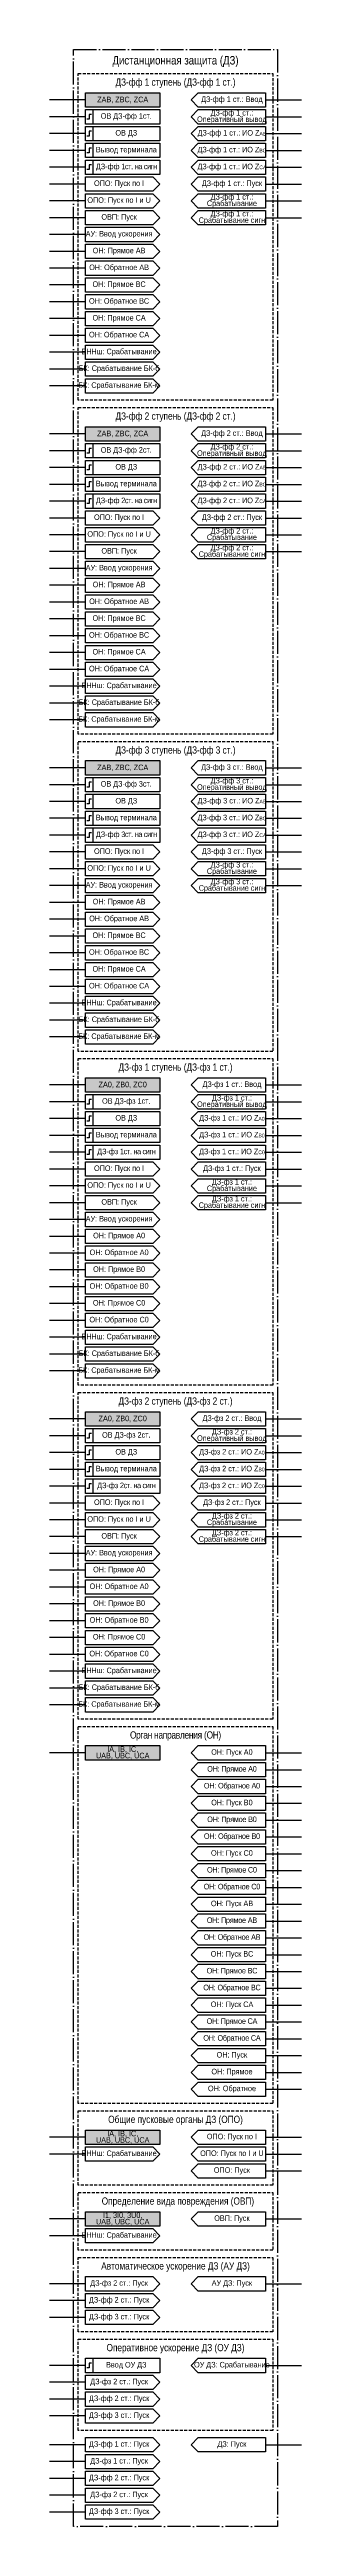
# Model space of a CAD drawing. Header units: millimetres. Extents: x -68 to 4847, y -35 to 2390.
# Drawn here: x 415 to 520, y 329 to 1360 of the extents above; entities that cross this region are included whole.
import ezdxf

# ---------------------------------------------------------------- set-up
doc = ezdxf.new("R2010")
doc.units = ezdxf.units.MM
doc.linetypes.add('ACAD_ISO04W100', pattern=[30, 24, -3, 0, -3])
doc.linetypes.add('штриховая2', pattern=[0.375, 0.25, -0.125])
doc.layers.add('TEXT', color=7, linetype='Continuous', lineweight=25)
doc.styles.add('2.5_Gost_RD', font='ARIALN.TTF', dxfattribs={"height": 2.5})
doc.styles.add('3.5_Gost_RD', font='ARIALN.TTF', dxfattribs={"height": 3.5})

msp = doc.modelspace()

# ---------------------------------------------------------------- hatches: boundary and pattern name
at = {"ltscale": 100, "true_color": 0xf7941d}
h = msp.add_hatch(color=30, dxfattribs=at)
h.dxf.hatch_style = 1
h.paths.add_polyline_path([(430, 1342), (461, 1342), (461, 1336), (430, 1336)])
h = msp.add_hatch(color=30, dxfattribs=at)
h.dxf.hatch_style = 1
h.paths.add_polyline_path([(430, 1203), (461, 1203), (461, 1197), (430, 1197)])
h = msp.add_hatch(color=30, dxfattribs=at)
h.dxf.hatch_style = 1
h.paths.add_polyline_path([(430, 1064), (461, 1064), (461, 1058), (430, 1058)])
h = msp.add_hatch(color=30, dxfattribs=at)
h.dxf.hatch_style = 1
h.paths.add_polyline_path([(430, 932), (461, 932), (461, 926), (430, 926)])
h = msp.add_hatch(color=30, dxfattribs=at)
h.dxf.hatch_style = 1
h.paths.add_polyline_path([(430, 793), (461, 793), (461, 787), (430, 787)])
h = msp.add_hatch(color=30, dxfattribs=at)
h.dxf.hatch_style = 1
h.paths.add_polyline_path([(430, 654), (461, 654), (461, 648), (430, 648)])
h = msp.add_hatch(color=30, dxfattribs=at)
h.dxf.hatch_style = 1
h.paths.add_polyline_path([(430, 494), (461, 494), (461, 488), (430, 488)])
h = msp.add_hatch(color=30, dxfattribs=at)
h.dxf.hatch_style = 1
h.paths.add_polyline_path([(430, 460), (461, 460), (461, 454), (430, 454)])

# ---------------------------------------------------------------- linework, layer by layer
at = {"ltscale": 100}
for p, q in [((430, 1339), (415, 1339)), ((430, 1332), (415, 1332)), ((505, 1339), (520, 1339)), ((505, 1332), (520, 1332)), ((430, 1325), (415, 1325)), ((505, 1325), (520, 1325)), ((430, 1318), (415, 1318)), ((430, 1311), (415, 1311)), ((505, 1318), (520, 1318)), ((505, 1311), (520, 1311)), ((430, 1304), (415, 1304)), ((505, 1304), (520, 1304)), ((430, 1297), (415, 1297)), ((430, 1290), (415, 1290)), ((505, 1297), (520, 1297)), ((505, 1290), (520, 1290)), ((430, 1283), (415, 1283)), ((430, 1276), (415, 1276)), ((430, 1269), (415, 1269)), ((430, 1262), (415, 1262)), ((430, 1255), (415, 1255)), ((430, 1248), (415, 1248)), ((430, 1241), (415, 1241)), ((430, 1234), (415, 1234)), ((430, 1227), (415, 1227)), ((430, 1220), (415, 1220)), ((430, 1200), (415, 1200)), ((505, 1200), (520, 1200)), ((430, 1193), (415, 1193)), ((430, 1186), (415, 1186)), ((505, 1193), (520, 1193)), ((505, 1186), (520, 1186)), ((430, 1179), (415, 1179)), ((505, 1179), (520, 1179)), ((430, 1172), (415, 1172)), ((505, 1172), (520, 1172)), ((430, 1165), (415, 1165)), ((430, 1158), (415, 1158)), ((505, 1165), (520, 1165)), ((505, 1158), (520, 1158)), ((430, 1151), (415, 1151)), ((505, 1151), (520, 1151)), ((430, 1144), (415, 1144)), ((430, 1137), (415, 1137)), ((430, 1130), (415, 1130)), ((430, 1123), (415, 1123)), ((430, 1116), (415, 1116)), ((430, 1109), (415, 1109)), ((430, 1102), (415, 1102)), ((430, 1095), (415, 1095)), ((430, 1088), (415, 1088)), ((430, 1081), (415, 1081)), ((430, 1061), (415, 1061)), ((430, 1054), (415, 1054)), ((505, 1061), (520, 1061)), ((505, 1054), (520, 1054)), ((430, 1047), (415, 1047)), ((505, 1047), (520, 1047)), ((430, 1040), (415, 1040)), ((430, 1033), (415, 1033)), ((505, 1040), (520, 1040)), ((505, 1033), (520, 1033)), ((430, 1026), (415, 1026)), ((505, 1026), (520, 1026)), ((430, 1019), (415, 1019)), ((430, 1012), (415, 1012)), ((505, 1019), (520, 1019)), ((505, 1012), (520, 1012)), ((430, 1005), (415, 1005)), ((430, 998), (415, 998)), ((430, 991), (415, 991)), ((430, 984), (415, 984)), ((430, 977), (415, 977)), ((430, 970), (415, 970)), ((430, 963), (415, 963)), ((430, 956), (415, 956)), ((430, 949), (415, 949)), ((430, 929), (415, 929)), ((505, 929), (520, 929)), ((430, 922), (415, 922)), ((505, 922), (520, 922)), ((430, 915), (415, 915)), ((430, 908), (415, 908)), ((505, 915), (520, 915)), ((505, 908), (520, 908)), ((430, 901), (415, 901)), ((505, 901), (520, 901)), ((430, 894), (415, 894)), ((430, 887), (415, 887)), ((505, 894), (520, 894)), ((505, 887), (520, 887)), ((430, 880), (415, 880)), ((505, 880), (520, 880)), ((430, 873), (415, 873)), ((430, 866), (415, 866)), ((430, 859), (415, 859)), ((430, 852), (415, 852)), ((430, 845), (415, 845)), ((430, 838), (415, 838)), ((430, 831), (415, 831)), ((430, 824), (415, 824)), ((430, 817), (415, 817)), ((430, 810), (415, 810)), ((430, 790), (415, 790)), ((505, 790), (520, 790)), ((430, 783), (415, 783)), ((430, 776), (415, 776)), ((505, 783), (520, 783)), ((505, 776), (520, 776)), ((430, 769), (415, 769)), ((505, 769), (520, 769)), ((430, 762), (415, 762)), ((430, 755), (415, 755)), ((505, 762), (520, 762)), ((505, 755), (520, 755)), ((430, 748), (415, 748)), ((505, 748), (520, 748)), ((430, 741), (415, 741)), ((430, 734), (415, 734)), ((505, 741), (520, 741)), ((430, 727), (415, 727)), ((430, 720), (415, 720)), ((430, 713), (415, 713)), ((430, 706), (415, 706)), ((430, 699), (415, 699)), ((430, 692), (415, 692)), ((430, 685), (415, 685)), ((430, 678), (415, 678)), ((430, 671), (415, 671)), ((430, 651), (415, 651)), ((505, 651), (520, 651)), ((505, 644), (520, 644)), ((505, 637), (520, 637)), ((505, 630), (520, 630)), ((505, 623), (520, 623)), ((505, 616), (520, 616)), ((505, 609), (520, 609)), ((505, 602), (520, 602)), ((505, 595), (520, 595)), ((505, 588), (520, 588)), ((505, 581), (520, 581)), ((505, 574), (520, 574)), ((505, 567), (520, 567)), ((505, 560), (520, 560)), ((505, 553), (520, 553)), ((505, 546), (520, 546)), ((505, 539), (520, 539)), ((505, 532), (520, 532)), ((505, 525), (520, 525)), ((505, 518), (520, 518)), ((505, 511), (520, 511)), ((430, 491), (415, 491)), ((505, 491), (520, 491)), ((430, 484), (415, 484)), ((505, 484), (520, 484)), ((505, 477), (520, 477)), ((430, 457), (415, 457)), ((505, 457), (520, 457)), ((430, 450), (415, 450)), ((430, 430), (415, 430)), ((430, 423), (415, 423)), ((505, 430), (520, 430)), ((430, 416), (415, 416)), ((430, 396), (415, 396)), ((505, 396), (520, 396)), ((430, 389), (415, 389)), ((430, 382), (415, 382)), ((430, 375), (415, 375)), ((430, 363), (415, 363)), ((505, 363), (520, 363)), ((430, 356), (415, 356)), ((430, 349), (415, 349)), ((430, 342), (415, 342)), ((430, 335), (415, 335))]:
    msp.add_line(p, q, dxfattribs=at)
at = {"color": 251, "linetype": 'ACAD_ISO04W100', "lineweight": 30, "ltscale": 0.4, "true_color": 0x58595b}
msp.add_lwpolyline([(425, 1360), (510, 1360), (510, 329), (425, 329)], close=True, dxfattribs=at)
at = {"linetype": 'штриховая2', "ltscale": 5}
for points in [[(427, 1350), (508, 1350), (508, 1214), (427, 1214)], [(427, 1211), (508, 1211), (508, 1075), (427, 1075)], [(427, 1072), (508, 1072), (508, 943), (427, 943)], [(427, 940), (508, 940), (508, 804), (427, 804)], [(427, 801), (508, 801), (508, 665), (427, 665)], [(427, 662), (508, 662), (508, 505), (427, 505)], [(427, 502), (508, 502), (508, 471), (427, 471)], [(427, 468), (508, 468), (508, 444), (427, 444)], [(427, 441), (508, 441), (508, 410), (427, 410)], [(427, 407), (508, 407), (508, 369), (427, 369)]]:
    msp.add_lwpolyline(points, close=True, dxfattribs=at)
at = {"ltscale": 100}
for points in [[(430, 1342), (461, 1342), (461, 1336), (430, 1336)], [(505, 1336), (477, 1336), (474, 1339), (477, 1342), (505, 1342)], [(430, 1335), (433, 1335), (433, 1329), (430, 1329)], [(430, 1335), (461, 1335), (461, 1329), (430, 1329)], [(477, 1335), (505, 1335), (505, 1329), (477, 1329), (474, 1332)], [(430, 1328), (433, 1328), (433, 1322), (430, 1322)], [(430, 1328), (461, 1328), (461, 1322), (430, 1322)], [(430, 1321), (433, 1321), (433, 1315), (430, 1315)], [(430, 1321), (461, 1321), (461, 1315), (430, 1315)], [(505, 1322), (477, 1322), (474, 1325), (477, 1328), (505, 1328)], [(505, 1315), (477, 1315), (474, 1318), (477, 1321), (505, 1321)], [(430, 1314), (433, 1314), (433, 1308), (430, 1308)], [(430, 1314), (461, 1314), (461, 1308), (430, 1308)], [(505, 1308), (477, 1308), (474, 1311), (477, 1314), (505, 1314)], [(505, 1301), (477, 1301), (474, 1304), (477, 1307), (505, 1307)], [(505, 1294), (477, 1294), (474, 1297), (477, 1300), (505, 1300)], [(505, 1287), (477, 1287), (474, 1290), (477, 1293), (505, 1293)], [(430, 1203), (461, 1203), (461, 1197), (430, 1197)], [(430, 1196), (433, 1196), (433, 1190), (430, 1190)], [(430, 1196), (461, 1196), (461, 1190), (430, 1190)], [(505, 1197), (477, 1197), (474, 1200), (477, 1203), (505, 1203)], [(477, 1196), (505, 1196), (505, 1190), (477, 1190), (474, 1193)], [(430, 1189), (433, 1189), (433, 1183), (430, 1183)], [(430, 1189), (461, 1189), (461, 1183), (430, 1183)], [(505, 1183), (477, 1183), (474, 1186), (477, 1189), (505, 1189)], [(430, 1182), (433, 1182), (433, 1176), (430, 1176)], [(430, 1182), (461, 1182), (461, 1176), (430, 1176)], [(505, 1176), (477, 1176), (474, 1179), (477, 1182), (505, 1182)], [(430, 1175), (433, 1175), (433, 1169), (430, 1169)], [(430, 1175), (461, 1175), (461, 1169), (430, 1169)], [(505, 1169), (477, 1169), (474, 1172), (477, 1175), (505, 1175)], [(505, 1162), (477, 1162), (474, 1165), (477, 1168), (505, 1168)], [(505, 1155), (477, 1155), (474, 1158), (477, 1161), (505, 1161)], [(505, 1148), (477, 1148), (474, 1151), (477, 1154), (505, 1154)], [(430, 1064), (461, 1064), (461, 1058), (430, 1058)], [(505, 1058), (477, 1058), (474, 1061), (477, 1064), (505, 1064)], [(430, 1057), (433, 1057), (433, 1051), (430, 1051)], [(430, 1057), (461, 1057), (461, 1051), (430, 1051)], [(477, 1057), (505, 1057), (505, 1051), (477, 1051), (474, 1054)], [(430, 1050), (433, 1050), (433, 1044), (430, 1044)], [(430, 1050), (461, 1050), (461, 1044), (430, 1044)], [(430, 1043), (433, 1043), (433, 1037), (430, 1037)], [(430, 1043), (461, 1043), (461, 1037), (430, 1037)], [(505, 1044), (477, 1044), (474, 1047), (477, 1050), (505, 1050)], [(505, 1037), (477, 1037), (474, 1040), (477, 1043), (505, 1043)], [(430, 1036), (433, 1036), (433, 1030), (430, 1030)], [(430, 1036), (461, 1036), (461, 1030), (430, 1030)], [(505, 1030), (477, 1030), (474, 1033), (477, 1036), (505, 1036)], [(505, 1023), (477, 1023), (474, 1026), (477, 1029), (505, 1029)], [(505, 1016), (477, 1016), (474, 1019), (477, 1022), (505, 1022)], [(505, 1009), (477, 1009), (474, 1012), (477, 1015), (505, 1015)], [(430, 932), (461, 932), (461, 926), (430, 926)], [(505, 926), (477, 926), (474, 929), (477, 932), (505, 932)], [(430, 925), (433, 925), (433, 919), (430, 919)], [(430, 925), (461, 925), (461, 919), (430, 919)], [(430, 918), (433, 918), (433, 912), (430, 912)], [(430, 918), (461, 918), (461, 912), (430, 912)], [(477, 925), (505, 925), (505, 919), (477, 919), (474, 922)], [(505, 912), (477, 912), (474, 915), (477, 918), (505, 918)], [(430, 911), (433, 911), (433, 905), (430, 905)], [(430, 911), (461, 911), (461, 905), (430, 905)], [(505, 905), (477, 905), (474, 908), (477, 911), (505, 911)], [(430, 904), (433, 904), (433, 898), (430, 898)], [(430, 904), (461, 904), (461, 898), (430, 898)], [(505, 898), (477, 898), (474, 901), (477, 904), (505, 904)], [(505, 891), (477, 891), (474, 894), (477, 897), (505, 897)], [(505, 884), (477, 884), (474, 887), (477, 890), (505, 890)], [(505, 877), (477, 877), (474, 880), (477, 883), (505, 883)], [(430, 793), (461, 793), (461, 787), (430, 787)], [(430, 786), (433, 786), (433, 780), (430, 780)], [(430, 786), (461, 786), (461, 780), (430, 780)], [(505, 787), (477, 787), (474, 790), (477, 793), (505, 793)], [(477, 786), (505, 786), (505, 780), (477, 780), (474, 783)], [(430, 779), (433, 779), (433, 773), (430, 773)], [(430, 779), (461, 779), (461, 773), (430, 773)], [(505, 773), (477, 773), (474, 776), (477, 779), (505, 779)], [(430, 772), (433, 772), (433, 766), (430, 766)], [(430, 772), (461, 772), (461, 766), (430, 766)], [(430, 765), (433, 765), (433, 759), (430, 759)], [(430, 765), (461, 765), (461, 759), (430, 759)], [(505, 766), (477, 766), (474, 769), (477, 772), (505, 772)], [(505, 759), (477, 759), (474, 762), (477, 765), (505, 765)], [(505, 752), (477, 752), (474, 755), (477, 758), (505, 758)], [(505, 745), (477, 745), (474, 748), (477, 751), (505, 751)], [(505, 738), (477, 738), (474, 741), (477, 744), (505, 744)], [(430, 654), (461, 654), (461, 648), (430, 648)], [(477, 654), (505, 654), (505, 648), (477, 648), (474, 651)], [(477, 647), (505, 647), (505, 641), (477, 641), (474, 644)], [(477, 640), (505, 640), (505, 634), (477, 634), (474, 637)], [(477, 633), (505, 633), (505, 627), (477, 627), (474, 630)], [(477, 626), (505, 626), (505, 620), (477, 620), (474, 623)], [(477, 619), (505, 619), (505, 613), (477, 613), (474, 616)], [(477, 612), (505, 612), (505, 606), (477, 606), (474, 609)], [(477, 605), (505, 605), (505, 599), (477, 599), (474, 602)], [(477, 598), (505, 598), (505, 592), (477, 592), (474, 595)], [(477, 591), (505, 591), (505, 585), (477, 585), (474, 588)], [(477, 584), (505, 584), (505, 578), (477, 578), (474, 581)], [(477, 577), (505, 577), (505, 571), (477, 571), (474, 574)], [(477, 570), (505, 570), (505, 564), (477, 564), (474, 567)], [(477, 563), (505, 563), (505, 557), (477, 557), (474, 560)], [(477, 556), (505, 556), (505, 550), (477, 550), (474, 553)], [(477, 549), (505, 549), (505, 543), (477, 543), (474, 546)], [(477, 542), (505, 542), (505, 536), (477, 536), (474, 539)], [(477, 535), (505, 535), (505, 529), (477, 529), (474, 532)], [(477, 528), (505, 528), (505, 522), (477, 522), (474, 525)], [(477, 521), (505, 521), (505, 515), (477, 515), (474, 518)], [(477, 514), (505, 514), (505, 508), (477, 508), (474, 511)], [(430, 494), (461, 494), (461, 488), (430, 488)], [(505, 488), (477, 488), (474, 491), (477, 494), (505, 494)], [(505, 481), (477, 481), (474, 484), (477, 487), (505, 487)], [(505, 474), (477, 474), (474, 477), (477, 480), (505, 480)], [(430, 460), (461, 460), (461, 454), (430, 454)], [(505, 454), (477, 454), (474, 457), (477, 460), (505, 460)], [(505, 427), (477, 427), (474, 430), (477, 433), (505, 433)], [(430, 399), (433, 399), (433, 393), (430, 393)], [(430, 399), (461, 399), (461, 393), (430, 393)], [(505, 393), (477, 393), (474, 396), (477, 399), (505, 399)], [(505, 360), (477, 360), (474, 363), (477, 366), (505, 366)]]:
    msp.add_lwpolyline(points, close=True, dxfattribs=at)
at = {"lineweight": 30, "ltscale": 100}
for points in [[(432.5, 1333), (431.5, 1333), (431.5, 1331), (430.5, 1331)], [(432.5, 1326), (431.5, 1326), (431.5, 1324), (430.5, 1324)], [(432.5, 1319), (431.5, 1319), (431.5, 1317), (430.5, 1317)], [(432.5, 1312), (431.5, 1312), (431.5, 1310), (430.5, 1310)], [(432.5, 1194), (431.5, 1194), (431.5, 1192), (430.5, 1192)], [(432.5, 1187), (431.5, 1187), (431.5, 1185), (430.5, 1185)], [(432.5, 1180), (431.5, 1180), (431.5, 1178), (430.5, 1178)], [(432.5, 1173), (431.5, 1173), (431.5, 1171), (430.5, 1171)], [(432.5, 1055), (431.5, 1055), (431.5, 1053), (430.5, 1053)], [(432.5, 1048), (431.5, 1048), (431.5, 1046), (430.5, 1046)], [(432.5, 1041), (431.5, 1041), (431.5, 1039), (430.5, 1039)], [(432.5, 1034), (431.5, 1034), (431.5, 1032), (430.5, 1032)], [(432.5, 923), (431.5, 923), (431.5, 921), (430.5, 921)], [(432.5, 916), (431.5, 916), (431.5, 914), (430.5, 914)], [(432.5, 909), (431.5, 909), (431.5, 907), (430.5, 907)], [(432.5, 902), (431.5, 902), (431.5, 900), (430.5, 900)], [(432.5, 784), (431.5, 784), (431.5, 782), (430.5, 782)], [(432.5, 777), (431.5, 777), (431.5, 775), (430.5, 775)], [(432.5, 770), (431.5, 770), (431.5, 768), (430.5, 768)], [(432.5, 763), (431.5, 763), (431.5, 761), (430.5, 761)], [(432.5, 397), (431.5, 397), (431.5, 395), (430.5, 395)]]:
    msp.add_lwpolyline(points, dxfattribs=at)
at = {"ltscale": 100}
for points in [[(430, 1307), (458, 1307), (461, 1304), (458, 1301), (430, 1301), (430, 1307)], [(430, 1300), (458, 1300), (461, 1297), (458, 1294), (430, 1294), (430, 1300)], [(430, 1293), (458, 1293), (461, 1290), (458, 1287), (430, 1287), (430, 1293)], [(430, 1286), (458, 1286), (461, 1283), (458, 1280), (430, 1280), (430, 1286)], [(430, 1279), (458, 1279), (461, 1276), (458, 1273), (430, 1273), (430, 1279)], [(430, 1272), (458, 1272), (461, 1269), (458, 1266), (430, 1266), (430, 1272)], [(430, 1265), (458, 1265), (461, 1262), (458, 1259), (430, 1259), (430, 1265)], [(430, 1258), (458, 1258), (461, 1255), (458, 1252), (430, 1252), (430, 1258)], [(430, 1251), (458, 1251), (461, 1248), (458, 1245), (430, 1245), (430, 1251)], [(430, 1244), (458, 1244), (461, 1241), (458, 1238), (430, 1238), (430, 1244)], [(430, 1237), (458, 1237), (461, 1234), (458, 1231), (430, 1231), (430, 1237)], [(430, 1230), (458, 1230), (461, 1227), (458, 1224), (430, 1224), (430, 1230)], [(430, 1223), (458, 1223), (461, 1220), (458, 1217), (430, 1217), (430, 1223)], [(430, 1168), (458, 1168), (461, 1165), (458, 1162), (430, 1162), (430, 1168)], [(430, 1161), (458, 1161), (461, 1158), (458, 1155), (430, 1155), (430, 1161)], [(430, 1154), (458, 1154), (461, 1151), (458, 1148), (430, 1148), (430, 1154)], [(430, 1147), (458, 1147), (461, 1144), (458, 1141), (430, 1141), (430, 1147)], [(430, 1140), (458, 1140), (461, 1137), (458, 1134), (430, 1134), (430, 1140)], [(430, 1133), (458, 1133), (461, 1130), (458, 1127), (430, 1127), (430, 1133)], [(430, 1126), (458, 1126), (461, 1123), (458, 1120), (430, 1120), (430, 1126)], [(430, 1119), (458, 1119), (461, 1116), (458, 1113), (430, 1113), (430, 1119)], [(430, 1112), (458, 1112), (461, 1109), (458, 1106), (430, 1106), (430, 1112)], [(430, 1105), (458, 1105), (461, 1102), (458, 1099), (430, 1099), (430, 1105)], [(430, 1098), (458, 1098), (461, 1095), (458, 1092), (430, 1092), (430, 1098)], [(430, 1091), (458, 1091), (461, 1088), (458, 1085), (430, 1085), (430, 1091)], [(430, 1084), (458, 1084), (461, 1081), (458, 1078), (430, 1078), (430, 1084)], [(430, 1029), (458, 1029), (461, 1026), (458, 1023), (430, 1023), (430, 1029)], [(430, 1022), (458, 1022), (461, 1019), (458, 1016), (430, 1016), (430, 1022)], [(430, 1015), (458, 1015), (461, 1012), (458, 1009), (430, 1009), (430, 1015)], [(430, 1008), (458, 1008), (461, 1005), (458, 1002), (430, 1002), (430, 1008)], [(430, 1001), (458, 1001), (461, 998), (458, 995), (430, 995), (430, 1001)], [(430, 994), (458, 994), (461, 991), (458, 988), (430, 988), (430, 994)], [(430, 987), (458, 987), (461, 984), (458, 981), (430, 981), (430, 987)], [(430, 980), (458, 980), (461, 977), (458, 974), (430, 974), (430, 980)], [(430, 973), (458, 973), (461, 970), (458, 967), (430, 967), (430, 973)], [(430, 966), (458, 966), (461, 963), (458, 960), (430, 960), (430, 966)], [(430, 959), (458, 959), (461, 956), (458, 953), (430, 953), (430, 959)], [(430, 952), (458, 952), (461, 949), (458, 946), (430, 946), (430, 952)], [(430, 897), (458, 897), (461, 894), (458, 891), (430, 891), (430, 897)], [(430, 890), (458, 890), (461, 887), (458, 884), (430, 884), (430, 890)], [(430, 883), (458, 883), (461, 880), (458, 877), (430, 877), (430, 883)], [(430, 876), (458, 876), (461, 873), (458, 870), (430, 870), (430, 876)], [(430, 869), (458, 869), (461, 866), (458, 863), (430, 863), (430, 869)], [(430, 862), (458, 862), (461, 859), (458, 856), (430, 856), (430, 862)], [(430, 855), (458, 855), (461, 852), (458, 849), (430, 849), (430, 855)], [(430, 848), (458, 848), (461, 845), (458, 842), (430, 842), (430, 848)], [(430, 841), (458, 841), (461, 838), (458, 835), (430, 835), (430, 841)], [(430, 834), (458, 834), (461, 831), (458, 828), (430, 828), (430, 834)], [(430, 827), (458, 827), (461, 824), (458, 821), (430, 821), (430, 827)], [(430, 820), (458, 820), (461, 817), (458, 814), (430, 814), (430, 820)], [(430, 813), (458, 813), (461, 810), (458, 807), (430, 807), (430, 813)], [(430, 758), (458, 758), (461, 755), (458, 752), (430, 752), (430, 758)], [(430, 751), (458, 751), (461, 748), (458, 745), (430, 745), (430, 751)], [(430, 744), (458, 744), (461, 741), (458, 738), (430, 738), (430, 744)], [(430, 737), (458, 737), (461, 734), (458, 731), (430, 731), (430, 737)], [(430, 730), (458, 730), (461, 727), (458, 724), (430, 724), (430, 730)], [(430, 723), (458, 723), (461, 720), (458, 717), (430, 717), (430, 723)], [(430, 716), (458, 716), (461, 713), (458, 710), (430, 710), (430, 716)], [(430, 709), (458, 709), (461, 706), (458, 703), (430, 703), (430, 709)], [(430, 702), (458, 702), (461, 699), (458, 696), (430, 696), (430, 702)], [(430, 695), (458, 695), (461, 692), (458, 689), (430, 689), (430, 695)], [(430, 688), (458, 688), (461, 685), (458, 682), (430, 682), (430, 688)], [(430, 681), (458, 681), (461, 678), (458, 675), (430, 675), (430, 681)], [(430, 674), (458, 674), (461, 671), (458, 668), (430, 668), (430, 674)], [(430, 487), (458, 487), (461, 484), (458, 481), (430, 481), (430, 487)], [(430, 453), (458, 453), (461, 450), (458, 447), (430, 447), (430, 453)], [(430, 433), (458, 433), (461, 430), (458, 427), (430, 427), (430, 433)], [(430, 426), (458, 426), (461, 423), (458, 420), (430, 420), (430, 426)], [(430, 419), (458, 419), (461, 416), (458, 413), (430, 413), (430, 419)], [(430, 392), (458, 392), (461, 389), (458, 386), (430, 386), (430, 392)], [(430, 385), (458, 385), (461, 382), (458, 379), (430, 379), (430, 385)], [(430, 378), (458, 378), (461, 375), (458, 372), (430, 372), (430, 378)], [(430, 366), (458, 366), (461, 363), (458, 360), (430, 360), (430, 366)], [(430, 359), (458, 359), (461, 356), (458, 353), (430, 353), (430, 359)], [(430, 352), (458, 352), (461, 349), (458, 346), (430, 346), (430, 352)], [(430, 345), (458, 345), (461, 342), (458, 339), (430, 339), (430, 345)], [(430, 338), (458, 338), (461, 335), (458, 332), (430, 332), (430, 338)]]:
    msp.add_lwpolyline(points, dxfattribs=at)

# ---------------------------------------------------------------- texts
at = {"color": 30, "ltscale": 100, "true_color": 0xf7941d, "attachment_point": 5, "style": '3.5_Gost_RD'}
for s, insert, char_height, width in [('Дистанционная защита (ДЗ)', (467.5, 1355), 3.5, 85), ('ДЗ-фф 1 ступень (ДЗ-фф 1 ст.)', (467.5, 1346), 3, 81), ('ДЗ-фф 2 ступень (ДЗ-фф 2 ст.)', (467.5, 1207), 3, 81), ('ДЗ-фф 3 ступень (ДЗ-фф 3 ст.)', (467.5, 1068), 3, 81), ('ДЗ-фз 1 ступень (ДЗ-фз 1 ст.)', (467.5, 936), 3, 81), ('ДЗ-фз 2 ступень (ДЗ-фз 2 ст.)', (467.5, 797), 3, 81), ('Общие пусковые органы ДЗ (ОПО)', (467.5, 498), 3, 81), ('Определение вида повреждения (ОВП)', (468.5, 464), 3, 83), ('Автоматическое ускорение ДЗ (АУ ДЗ)', (467.5, 437), 3, 81), ('Оперативное ускорение ДЗ (ОУ ДЗ)', (467.5, 403), 3, 81)]:
    msp.add_mtext(s, dxfattribs=dict(at, insert=insert, char_height=char_height, width=width))
at = {"color": 30, "ltscale": 100, "insert": (467.5, 658), "char_height": 3, "width": 81, "attachment_point": 5, "style": '3.5_Gost_RD'}
msp.add_mtext('\\pxt49;{\\T0.95;\\C30;\\c1938679;Орган направления (ОН)}', dxfattribs=at)
at = {"ltscale": 100, "char_height": 2.3, "width": 28, "attachment_point": 5, "style": '2.5_Gost_RD'}
for s, insert in [('\\pxsm0.7,t7;{\\T0.95;ОН: Обратное В0}', (491, 616)), ('\\pxsm0.7;{\\T0.95;ОН: Обратное ВС}', (491, 553))]:
    msp.add_mtext(s, dxfattribs=dict(at, insert=insert))
at = {"layer": 'TEXT', "ltscale": 100, "char_height": 2.3, "attachment_point": 5, "style": '2.5_Gost_RD'}
for s, insert, width in [('\\pxsm0.7;ZAB, ZBC, ZCA', (445.5, 1339), 31), ('\\pxsm0.7;ДЗ-фф 1 ст.: Ввод', (491, 1339), 28), ('\\pxsm0.7;ОВ ДЗ-фф 1ст.', (447, 1332), 28), ('\\pxsm0.7;ДЗ-фф 1 ст.: Оперативный вывод', (491, 1332), 28), ('\\pxsm0.7;ОВ ДЗ', (447, 1325), 28), ('\\pxsm0.7;ДЗ-фф 1 ст.: ИО Z{\\H0.66667x;АВ}', (491, 1325), 28), ('\\pxsm0.7;ДЗ-фф{\\T0.9; 1ст. на сигн}', (447, 1311), 28), ('\\pxsm0.7;Вывод терминала', (447, 1318), 28), ('\\pxsm0.7;ДЗ-фф 1 ст.: ИО Z{\\H0.66667x;BC}', (491, 1318), 28), ('\\pxsm0.7;ДЗ-фф 1 ст.: ИО Z{\\H0.66667x;CA}', (491, 1311), 28), ('\\pxsm0.7;ОПО: Пуск по I', (444, 1304), 28), ('\\pxsm0.7;ДЗ-фф 1 ст.: Пуск', (491, 1304), 28), ('\\pxsm0.7;ДЗ-фф 1 ст.: Срабатывание', (491, 1297), 28), ('\\pxsm0.7;ОПО: Пуск по I и U', (444, 1297), 28), ('ОВП: Пуск', (444, 1290), 28), ('\\pxsm0.7;ДЗ-фф 1 ст.: Срабатывание сигн', (491, 1290), 28), ('\\pxsm0.7;АУ: Ввод ускорения', (444, 1283), 28), ('\\pxsm0.7;ОН: Обратное AB', (444, 1269), 28), ('\\pxsm0.7;ОН: Прямое AB', (444, 1276), 28), ('\\pxsm0.7;ОН: Прямое BС', (444, 1262), 28), ('\\pxsm0.7;ОН: Обратное BС', (444, 1255), 28), ('\\pxsm0.7;ОН: Прямое СА', (444, 1248), 28), ('\\pxsm0.7;ОН: Обратное СА', (444, 1241), 28), ('\\pxsm0.7;БННш: Срабатывание', (444, 1234), 28), ('\\pxsm0.7;ZAB, ZBC, ZCA', (445.5, 1200), 31), ('\\pxsm0.7;ДЗ-фф 2 ст.: Оперативный вывод', (491, 1193), 28), ('\\pxsm0.7;ДЗ-фф 2 ст.: Ввод', (491, 1200), 28), ('\\pxsm0.7;ОВ ДЗ-фф 2ст.', (447, 1193), 28), ('\\pxsm0.7;ОВ ДЗ', (447, 1186), 28), ('\\pxsm0.7;ДЗ-фф 2 ст.: ИО Z{\\H0.66667x;АВ}', (491, 1186), 28), ('\\pxsm0.7;Вывод терминала', (447, 1179), 28), ('\\pxsm0.7;ДЗ-фф 2 ст.: ИО Z{\\H0.66667x;BC}', (491, 1179), 28), ('\\pxsm0.7;ОПО: Пуск по I', (444, 1165), 28), ('\\pxsm0.7;ДЗ-фф{\\T0.9; 2ст. на сигн}', (447, 1172), 28), ('\\pxsm0.7;ДЗ-фф 2 ст.: ИО Z{\\H0.66667x;CA}', (491, 1172), 28), ('\\pxsm0.7;ДЗ-фф 2 ст.: Пуск', (491, 1165), 28), ('\\pxsm0.7;ОПО: Пуск по I и U', (444, 1158), 28), ('\\pxsm0.7;ДЗ-фф 2 ст.: Срабатывание', (491, 1158), 28), ('\\pxsm0.7;АУ: Ввод ускорения', (444, 1144), 28), ('ОВП: Пуск', (444, 1151), 28), ('\\pxsm0.7;ДЗ-фф 2 ст.: Срабатывание сигн', (491, 1151), 28), ('\\pxsm0.7;ОН: Прямое AB', (444, 1137), 28), ('\\pxsm0.7;ОН: Обратное AB', (444, 1130), 28), ('\\pxsm0.7;ОН: Прямое BС', (444, 1123), 28), ('\\pxsm0.7;ОН: Обратное BС', (444, 1116), 28), ('\\pxsm0.7;ОН: Обратное СА', (444, 1102), 28), ('\\pxsm0.7;ОН: Прямое СА', (444, 1109), 28), ('\\pxsm0.7;БННш: Срабатывание', (444, 1095), 28), ('\\pxsm0.7;ZAB, ZBC, ZCA', (445.5, 1061), 31), ('\\pxsm0.7;ДЗ-фф 3 ст.: Ввод', (491, 1061), 28), ('\\pxsm0.7;ОВ ДЗ-фф 3ст.', (447, 1054), 28), ('\\pxsm0.7;ДЗ-фф 3 ст.: Оперативный вывод', (491, 1054), 28), ('\\pxsm0.7;Вывод терминала', (447, 1040), 28), ('\\pxsm0.7;ОВ ДЗ', (447, 1047), 28), ('\\pxsm0.7;ДЗ-фф 3 ст.: ИО Z{\\H0.66667x;BC}', (491, 1040), 28), ('\\pxsm0.7;ДЗ-фф 3 ст.: ИО Z{\\H0.66667x;АВ}', (491, 1047), 28), ('\\pxsm0.7;ДЗ-фф{\\T0.9; 3ст. на сигн}', (447, 1033), 28), ('\\pxsm0.7;ДЗ-фф 3 ст.: ИО Z{\\H0.66667x;CA}', (491, 1033), 28), ('\\pxsm0.7;ОПО: Пуск по I', (444, 1026), 28), ('\\pxsm0.7;ДЗ-фф 3 ст.: Пуск', (491, 1026), 28), ('\\pxsm0.7;ДЗ-фф 3 ст.: Срабатывание', (491, 1019), 28), ('\\pxsm0.7;АУ: Ввод ускорения', (444, 1012), 28), ('\\pxsm0.7;ОПО: Пуск по I и U', (444, 1019), 28), ('\\pxsm0.7;ДЗ-фф 3 ст.: Срабатывание сигн', (491, 1012), 28), ('\\pxsm0.7;ОН: Прямое AB', (444, 1005), 28), ('\\pxsm0.7;ОН: Обратное AB', (444, 998), 28), ('\\pxsm0.7;ОН: Прямое BС', (444, 991), 28), ('\\pxsm0.7;ОН: Обратное BС', (444, 984), 28), ('\\pxsm0.7;ОН: Обратное СА', (444, 970), 28), ('\\pxsm0.7;ОН: Прямое СА', (444, 977), 28), ('\\pxsm0.7;БННш: Срабатывание', (444, 963), 28), ('\\pxsm0.7;ZA0, ZB0, ZC0', (445.5, 929), 31), ('\\pxsm0.7;ДЗ-фз 1 ст.: Ввод', (491, 929), 28), ('\\pxsm0.7;ОВ ДЗ-фз 1ст.', (447, 922), 28), ('\\pxsm0.7;ДЗ-фз 1 ст.: Оперативный вывод', (491, 922), 28), ('\\pxsm0.7;Вывод терминала', (447, 908), 28), ('\\pxsm0.7;ОВ ДЗ', (447, 915), 28), ('\\pxsm0.7;ДЗ-фз{\\T0.9; 1ст. на сигн}', (447, 901), 28), ('\\pxsm0.7;ОПО: Пуск по I и U', (444, 887), 28), ('\\pxsm0.7;ОПО: Пуск по I', (444, 894), 28), ('\\pxsm0.7;ДЗ-фз 1 ст.: Пуск', (491, 894), 28), ('\\pxsm0.7;ДЗ-фз 1 ст.: Срабатывание', (491, 887), 28), ('ОВП: Пуск', (444, 880), 28), ('\\pxsm0.7;ДЗ-фз 1 ст.: Срабатывание сигн', (491, 880), 28), ('\\pxsm0.7;АУ: Ввод ускорения', (444, 873), 28), ('\\pxsm0.7;ОН: Прямое A0', (444, 866), 28), ('\\pxsm0.7,t11;ОН: Обратное A0', (444, 859), 28), ('\\pxsm0.7;ОН: Обратное B0', (444, 845), 28), ('\\pxsm0.7;ОН: Прямое B0', (444, 852), 28), ('\\pxsm0.7;ОН: Прямое С0', (444, 838), 28), ('\\pxsm0.7;БННш: Срабатывание', (444, 824), 28), ('\\pxsm0.7;ОН: Обратное С0', (444, 831), 28), ('\\pxsm0.7;ZA0, ZB0, ZC0', (445.5, 790), 31), ('\\pxsm0.7;ДЗ-фз 2 ст.: Оперативный вывод', (491, 783), 28), ('\\pxsm0.7;ДЗ-фз 2 ст.: Ввод', (491, 790), 28), ('\\pxsm0.7;ОВ ДЗ', (447, 776), 28), ('\\pxsm0.7;Вывод терминала', (447, 769), 28), ('\\pxsm0.7;ОПО: Пуск по I', (444, 755), 28), ('\\pxsm0.7;ДЗ-фз 2 ст.: Пуск', (491, 755), 28), ('\\pxsm0.7;ОПО: Пуск по I и U', (444, 748), 28), ('ОВП: Пуск', (444, 741), 28), ('\\pxsm0.7;ДЗ-фз 2 ст.: Срабатывание сигн', (491, 741), 28), ('\\pxsm0.7;ДЗ-фз 2 ст.: Срабатывание', (491, 748), 28), ('\\pxsm0.7;АУ: Ввод ускорения', (444, 734), 28), ('\\pxsm0.7;ОН: Прямое A0', (444, 727), 28), ('\\pxsm0.7,t11;ОН: Обратное A0', (444, 720), 28), ('\\pxsm0.7;ОН: Прямое B0', (444, 713), 28), ('\\pxsm0.7;ОН: Обратное B0', (444, 706), 28), ('\\pxsm0.7;ОН: Обратное С0', (444, 692), 28), ('\\pxsm0.7;ОН: Прямое С0', (444, 699), 28), ('\\pxsm0.7;БННш: Срабатывание', (444, 685), 28), ('\\pxsm0.7;IA, IB, IC,\\PUAB, UBC, UCA', (445.5, 651), 31), ('\\pxsm0.7;ОН: Пуск А0 ', (491, 651), 28), ('\\pxsm0.7;{\\T0.95;ОН: Прямое А0}', (491, 644), 28), ('\\pxsm0.7;{\\T0.95;ОН: Обратное А0}', (491, 637), 28), ('\\pxsm0.7;ОН: Пуск В0', (491, 630), 28), ('\\pxsm0.7;{\\T0.95;ОН: Прямое В0}', (491, 623), 28), ('\\pxsm0.7;ОН: Пуск С0', (491, 609), 28), ('\\pxsm0.7;{\\T0.95;ОН: Прямое С0}', (491, 602), 28), ('\\pxsm0.7;{\\T0.95;ОН: Обратное С0}', (491, 595), 28), ('\\pxsm0.7;ОН: Пуск А{\\T0.95;В} ', (491, 588), 28), ('\\pxsm0.7;{\\T0.95;ОН: Прямое АВ}', (491, 581), 28), ('\\pxsm0.7;{\\T0.95;ОН: Обратное АВ}', (491, 574), 28), ('\\pxsm0.7;ОН: Пуск В{\\T0.95;С}', (491, 567), 28), ('\\pxsm0.7;{\\T0.95;ОН: Прямое ВС}', (491, 560), 28), ('\\pxsm0.7;ОН: Пуск С{\\T0.95;А}', (491, 546), 28), ('\\pxsm0.7;{\\T0.95;ОН: Прямое СА}', (491, 539), 28), ('\\pxsm0.7;{\\T0.95;ОН: Обратное СА}', (491, 532), 28), ('\\pxsm0.7;ОН: Пуск', (491, 525), 27.874017), ('\\pxsm0.7;ОН: Прямое', (491.0315, 518), 27.937009), ('\\pxsm0.7;ОН: Обратное', (491.0315, 511), 27.937009), ('\\pxsm0.7;БННш: Срабатывание', (444, 484), 28), ('\\pxsm0.7;IA, IB, IC,\\PUAB, UBC, UCA', (445.5, 491), 31), ('\\pxsm0.7;ОПО: Пуск по I и U', (491, 484), 28), ('\\pxsm0.7;ОПО: Пуск по I', (491, 491), 28), ('\\pxsm0.7;ОПО: Пуск', (491, 477), 28), ('\\pxsm0.7;I1, 3I0, 3U0,\\PUAB, UBC, UCA', (445.5, 457), 31), ('\\pxsm0.7;ОВП: Пуск', (491, 457), 28), ('\\pxsm0.7;БННш: Срабатывание', (444, 450), 28), ('\\pxsm0.7;ДЗ-фф 2 ст.: Пуск', (444, 423), 28), ('\\pxsm0.7;ДЗ-фз 2 ст.: Пуск', (444, 430), 28), ('АУ ДЗ: Пуск', (491, 430), 28), ('\\pxsm0.7;ДЗ-фф 3 ст.: Пуск', (444, 416), 28), ('\\pxsm0.7;Ввод ОУ ДЗ', (447, 396), 28), ('ОУ ДЗ: Срабатывание', (491, 396), 28), ('\\pxsm0.7;ДЗ-фф 2 ст.: Пуск', (444, 382), 28), ('\\pxsm0.7;ДЗ-фз 2 ст.: Пуск', (444, 389), 28), ('\\pxsm0.7;ДЗ-фф 3 ст.: Пуск', (444, 375), 28), ('\\pxsm0.7;ДЗ-фф 1 ст.: Пуск', (444, 363), 28), ('ДЗ: Пуск', (491, 363), 28), ('\\pxsm0.7;ДЗ-фф 2 ст.: Пуск', (444, 349), 28), ('\\pxsm0.7;ДЗ-фз 1 ст.: Пуск', (444, 356), 28), ('\\pxsm0.7;ДЗ-фз 2 ст.: Пуск', (444, 342), 28), ('\\pxsm0.7;ДЗ-фф 3 ст.: Пуск', (444, 335), 28)]:
    msp.add_mtext(s, dxfattribs=dict(at, insert=insert, width=width))
at = {"layer": 'TEXT', "color": 3, "ltscale": 100, "char_height": 2.3, "width": 28, "attachment_point": 5, "style": '2.5_Gost_RD'}
for s, insert in [('\\pxsm0.7;БК: Срабатывание БК-б', (444, 1227)), ('\\pxsm0.7;БК: Срабатывание БК-м', (444, 1220)), ('\\pxsm0.7;БК: Срабатывание БК-м', (444, 1081)), ('\\pxsm0.7;БК: Срабатывание БК-б', (444, 1088)), ('\\pxsm0.7;БК: Срабатывание БК-м', (444, 949)), ('\\pxsm0.7;БК: Срабатывание БК-б', (444, 956)), ('\\pxsm0.7;ДЗ-фз 1 ст.: ИО Z{\\H0.66667x;А0}', (491, 915)), ('\\pxsm0.7;ДЗ-фз 1 ст.: ИО Z{\\H0.66667x;B0}', (491, 908)), ('\\pxsm0.7;ДЗ-фз 1 ст.: ИО Z{\\H0.66667x;C0}', (491, 901)), ('\\pxsm0.7;БК: Срабатывание БК-б', (444, 817)), ('\\pxsm0.7;БК: Срабатывание БК-м', (444, 810)), ('\\pxsm0.7;ОВ ДЗ-фз 2ст.', (447, 783)), ('\\pxsm0.7;ДЗ-фз 2 ст.: ИО Z{\\H0.66667x;А0}', (491, 776)), ('\\pxsm0.7;ДЗ-фз{\\T0.9; 2ст. на сигн}', (447, 762)), ('\\pxsm0.7;ДЗ-фз 2 ст.: ИО Z{\\H0.66667x;C0}', (491, 762)), ('\\pxsm0.7;ДЗ-фз 2 ст.: ИО Z{\\H0.66667x;B0}', (491, 769)), ('\\pxsm0.7;БК: Срабатывание БК-м', (444, 671)), ('\\pxsm0.7;БК: Срабатывание БК-б', (444, 678))]:
    msp.add_mtext(s, dxfattribs=dict(at, insert=insert))

doc.saveas('drawing.dxf')
